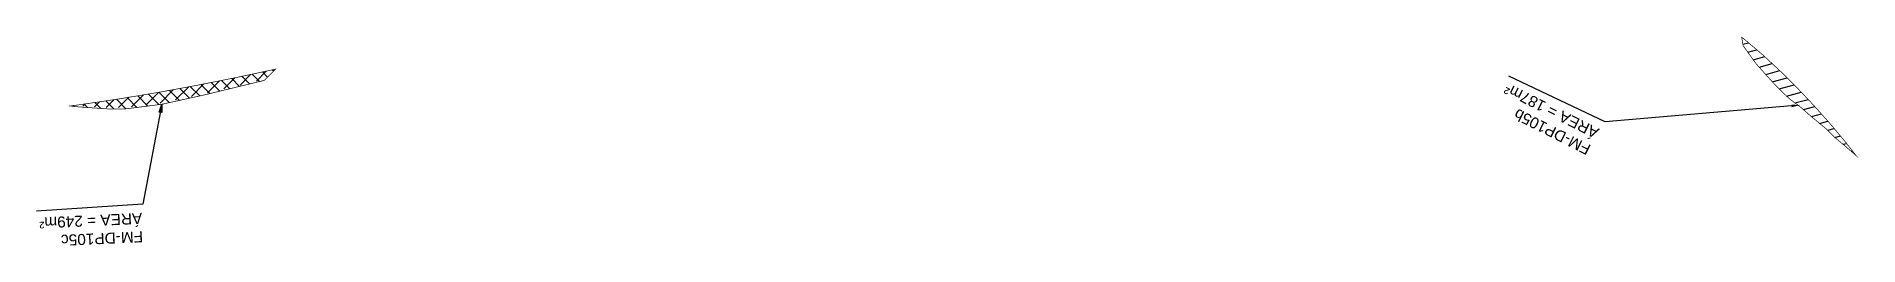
# Model space of a CAD drawing. Header units: metres. Extents: x 287051 to 328239, y 7396995 to 7466021.
# Drawn here: x 319875 to 320537, y 7426007 to 7426083 of the extents above; entities that cross this region are included whole.
import ezdxf

# ---------------------------------------------------------------- set-up
doc = ezdxf.new("R2010")
doc.units = ezdxf.units.M
doc.header["$LTSCALE"] = 10
doc.layers.add('DESAPROPRIAÇÃO', color=160, linetype='Continuous')
doc.layers.add('U-HZ-TEXTO-DESAP', color=2, linetype='Continuous')
doc.styles.add('ARIAL', font='arial.ttf')
doc.styles.add('DIM', font='arial.ttf', dxfattribs={"width": 0.8})
doc.dimstyles.new('U-1_2000', dxfattribs={"dimscale": 2, "dimtxt": 1.5, "dimasz": 0.75, "dimexe": 0.75, "dimexo": 0.75, "dimgap": 0.25, "dimtad": 1, "dimzin": 4, "dimtxsty": 'DIM', "dimblk": 'ARCHTICK', "dimcen": 0.7, "dimdle": 0.75, "dimclrd": 256, "dimclre": 256, "dimclrt": 256, "dimaunit": 1, "dimadec": 3, "dimazin": 2, "dimtfac": 1, "dimtofl": 0, "dimtmove": 0, "dimatfit": 3, "dimldrblk": 'CLOSEDBLANK', "dimfxl": 0, "dimtolj": 1, "dimtzin": 0, "dimlwd": -1, "dimlwe": -1, "dimarcsym": 0})

msp = doc.modelspace()

# ---------------------------------------------------------------- texts
at = {"layer": 'U-HZ-TEXTO-DESAP', "color": 2, "linetype": 'Continuous', "lineweight": -3, "char_height": 4, "width": 137.3774, "attachment_point": 7, "style": 'ARIAL'}
for s, insert, rotation in [('{\\C256;\\PFM-DP105b\\PÁREA = 187m²}', (320443.09, 7426049.55), 153.35591), ('{\\C256;\\PFM-DP105c\\PÁREA = 249m²}', (319913.77, 7426019.2), 182.61022)]:
    msp.add_mtext(s, dxfattribs=dict(at, insert=insert, rotation=rotation))

# ---------------------------------------------------------------- blocks, each defined once
blk = doc.blocks.new('_ArchTick')
at = {"color": 0, "linetype": 'ByBlock', "const_width": 0.15}
blk.add_lwpolyline([(-0.5, -0.5), (0.5, 0.5)], dxfattribs=at)

# ---------------------------------------------------------------- hatches: boundary and pattern name
at = {"layer": 'DESAPROPRIAÇÃO', "transparency": 33554687}
h = msp.add_hatch(dxfattribs=at)
h.set_pattern_fill('ANSI31', color=256, angle=150)
h.paths.add_polyline_path([(320510.21, 7426068.85), (320508.88, 7426070.18), (320502.71, 7426075.91), (320502.53, 7426076.07), (320496.31, 7426081.38), (320494.51, 7426082.79), (320494.98, 7426079.83), (320499.69, 7426073.25), (320505.41, 7426066.86), (320508.52, 7426063.68), (320511.95, 7426060.35), (320515.59, 7426057.71), (320518.73, 7426054.94), (320522.14, 7426052.1), (320525.34, 7426049.44), (320528.44, 7426046.35), (320531.95, 7426043.44), (320536.01, 7426039.91), (320531.7, 7426045.39), (320526.27, 7426051.83), (320520.64, 7426058.1), (320514.85, 7426064.22)])
h = msp.add_hatch(dxfattribs=at)
h.set_pattern_fill('ANSI31', color=256, angle=90)
h.paths.add_polyline_path([(319887.71, 7426057.88), (319890.84, 7426058.28), (319905.38, 7426060.43), (319919.88, 7426062.83), (319934.34, 7426065.48), (319948.75, 7426068.35), (319962.27, 7426071.23), (319958.17, 7426067.15), (319936.33, 7426061.87), (319921.01, 7426058.51), (319907.68, 7426056.81), (319901.51, 7426056.81), (319889.89, 7426057.61)])
h = msp.add_hatch(dxfattribs=at)
h.set_pattern_fill('ANSI31', color=256)
h.set_pattern_definition([(45, (20000, 0), (-2.2450640303, 2.2450640303), [])])
edge = h.paths.add_edge_path()
edge.add_line((319889.85, 7426058.08), (319889.54, 7426058.11))
edge.add_line((319889.54, 7426058.11), (319890.84, 7426058.28))
edge.add_line((319890.84, 7426058.28), (319905.38, 7426060.43))
edge.add_line((319905.38, 7426060.43), (319919.88, 7426062.83))
edge.add_line((319919.88, 7426062.83), (319934.34, 7426065.48))
edge.add_line((319934.34, 7426065.48), (319948.75, 7426068.35))
edge.add_line((319948.75, 7426068.35), (319961.38, 7426071.04))
edge.add_line((319961.38, 7426071.04), (319958.17, 7426067.61))
edge.add_line((319958.17, 7426067.61), (319936.33, 7426062.33))
edge.add_line((319936.33, 7426062.33), (319921.01, 7426058.97))
edge.add_line((319921.01, 7426058.97), (319907.68, 7426057.27))
edge.add_line((319907.68, 7426057.27), (319901.56, 7426057.27))
edge.add_line((319901.56, 7426057.27), (319895.68, 7426057.57))
edge.add_line((319895.68, 7426057.57), (319891.16, 7426057.96))

# ---------------------------------------------------------------- linework, layer by layer
msp.add_line((320502.53, 7426076.07), (320502.53, 7426076.07), dxfattribs=at)
at = {"layer": 'DESAPROPRIAÇÃO', "transparency": 33554687, "const_width": 0.25, "flags": 128}
for points in [[(320510.21, 7426068.85), (320514.85, 7426064.22), (320520.64, 7426058.1), (320526.27, 7426051.83), (320531.7, 7426045.39), (320536.01, 7426039.91), (320531.95, 7426043.44), (320528.44, 7426046.35), (320525.34, 7426049.44), (320522.14, 7426052.1), (320518.73, 7426054.94), (320515.59, 7426057.71), (320511.95, 7426060.35), (320508.52, 7426063.68), (320505.41, 7426066.86), (320499.69, 7426073.25), (320494.98, 7426079.83), (320494.51, 7426082.79), (320496.31, 7426081.38), (320502.53, 7426076.07)], [(320502.53, 7426076.07), (320502.71, 7426075.91), (320508.88, 7426070.18), (320510.21, 7426068.85)]]:
    msp.add_lwpolyline(points, dxfattribs=at)
msp.add_lwpolyline([(319887.71, 7426057.88), (319890.84, 7426058.28), (319905.38, 7426060.43), (319919.88, 7426062.83), (319934.34, 7426065.48), (319948.75, 7426068.35), (319962.27, 7426071.23), (319958.17, 7426067.15), (319936.33, 7426061.87), (319921.01, 7426058.51), (319907.68, 7426056.81), (319901.51, 7426056.81), (319889.89, 7426057.61)], close=True, dxfattribs=at)
at = {"layer": 'U-HZ-TEXTO-DESAP', "color": 2, "linetype": 'Continuous', "lineweight": -3}
msp.add_lwpolyline([(320512.62, 7426057.92), (320444.93, 7426052.11), (320409.91, 7426068.71)], dxfattribs=at)
msp.add_solid([(320512.58, 7426058.41), (320515.61, 7426058.17), (320512.66, 7426057.42)], dxfattribs=at)

msp.set_redraw_order([(e.dxf.handle, doc.entitydb.next_handle()) for e in msp.query("TEXT MTEXT ATTDEF DIMENSION ARC_DIMENSION")])  # texts and dimensions are drawn at this point

# ---------------------------------------------------------------- leaders
at = {"layer": 'U-HZ-TEXTO-DESAP', "color": 2, "linetype": 'Continuous', "lineweight": -3}
msp.add_leader([(319921.01, 7426058.51), (319914.13, 7426022.33), (319875.47, 7426019.7)], dimstyle='U-1_2000', override={"dimscale": 1, "dimasz": 3}, dxfattribs=at)

doc.saveas('drawing.dxf')
